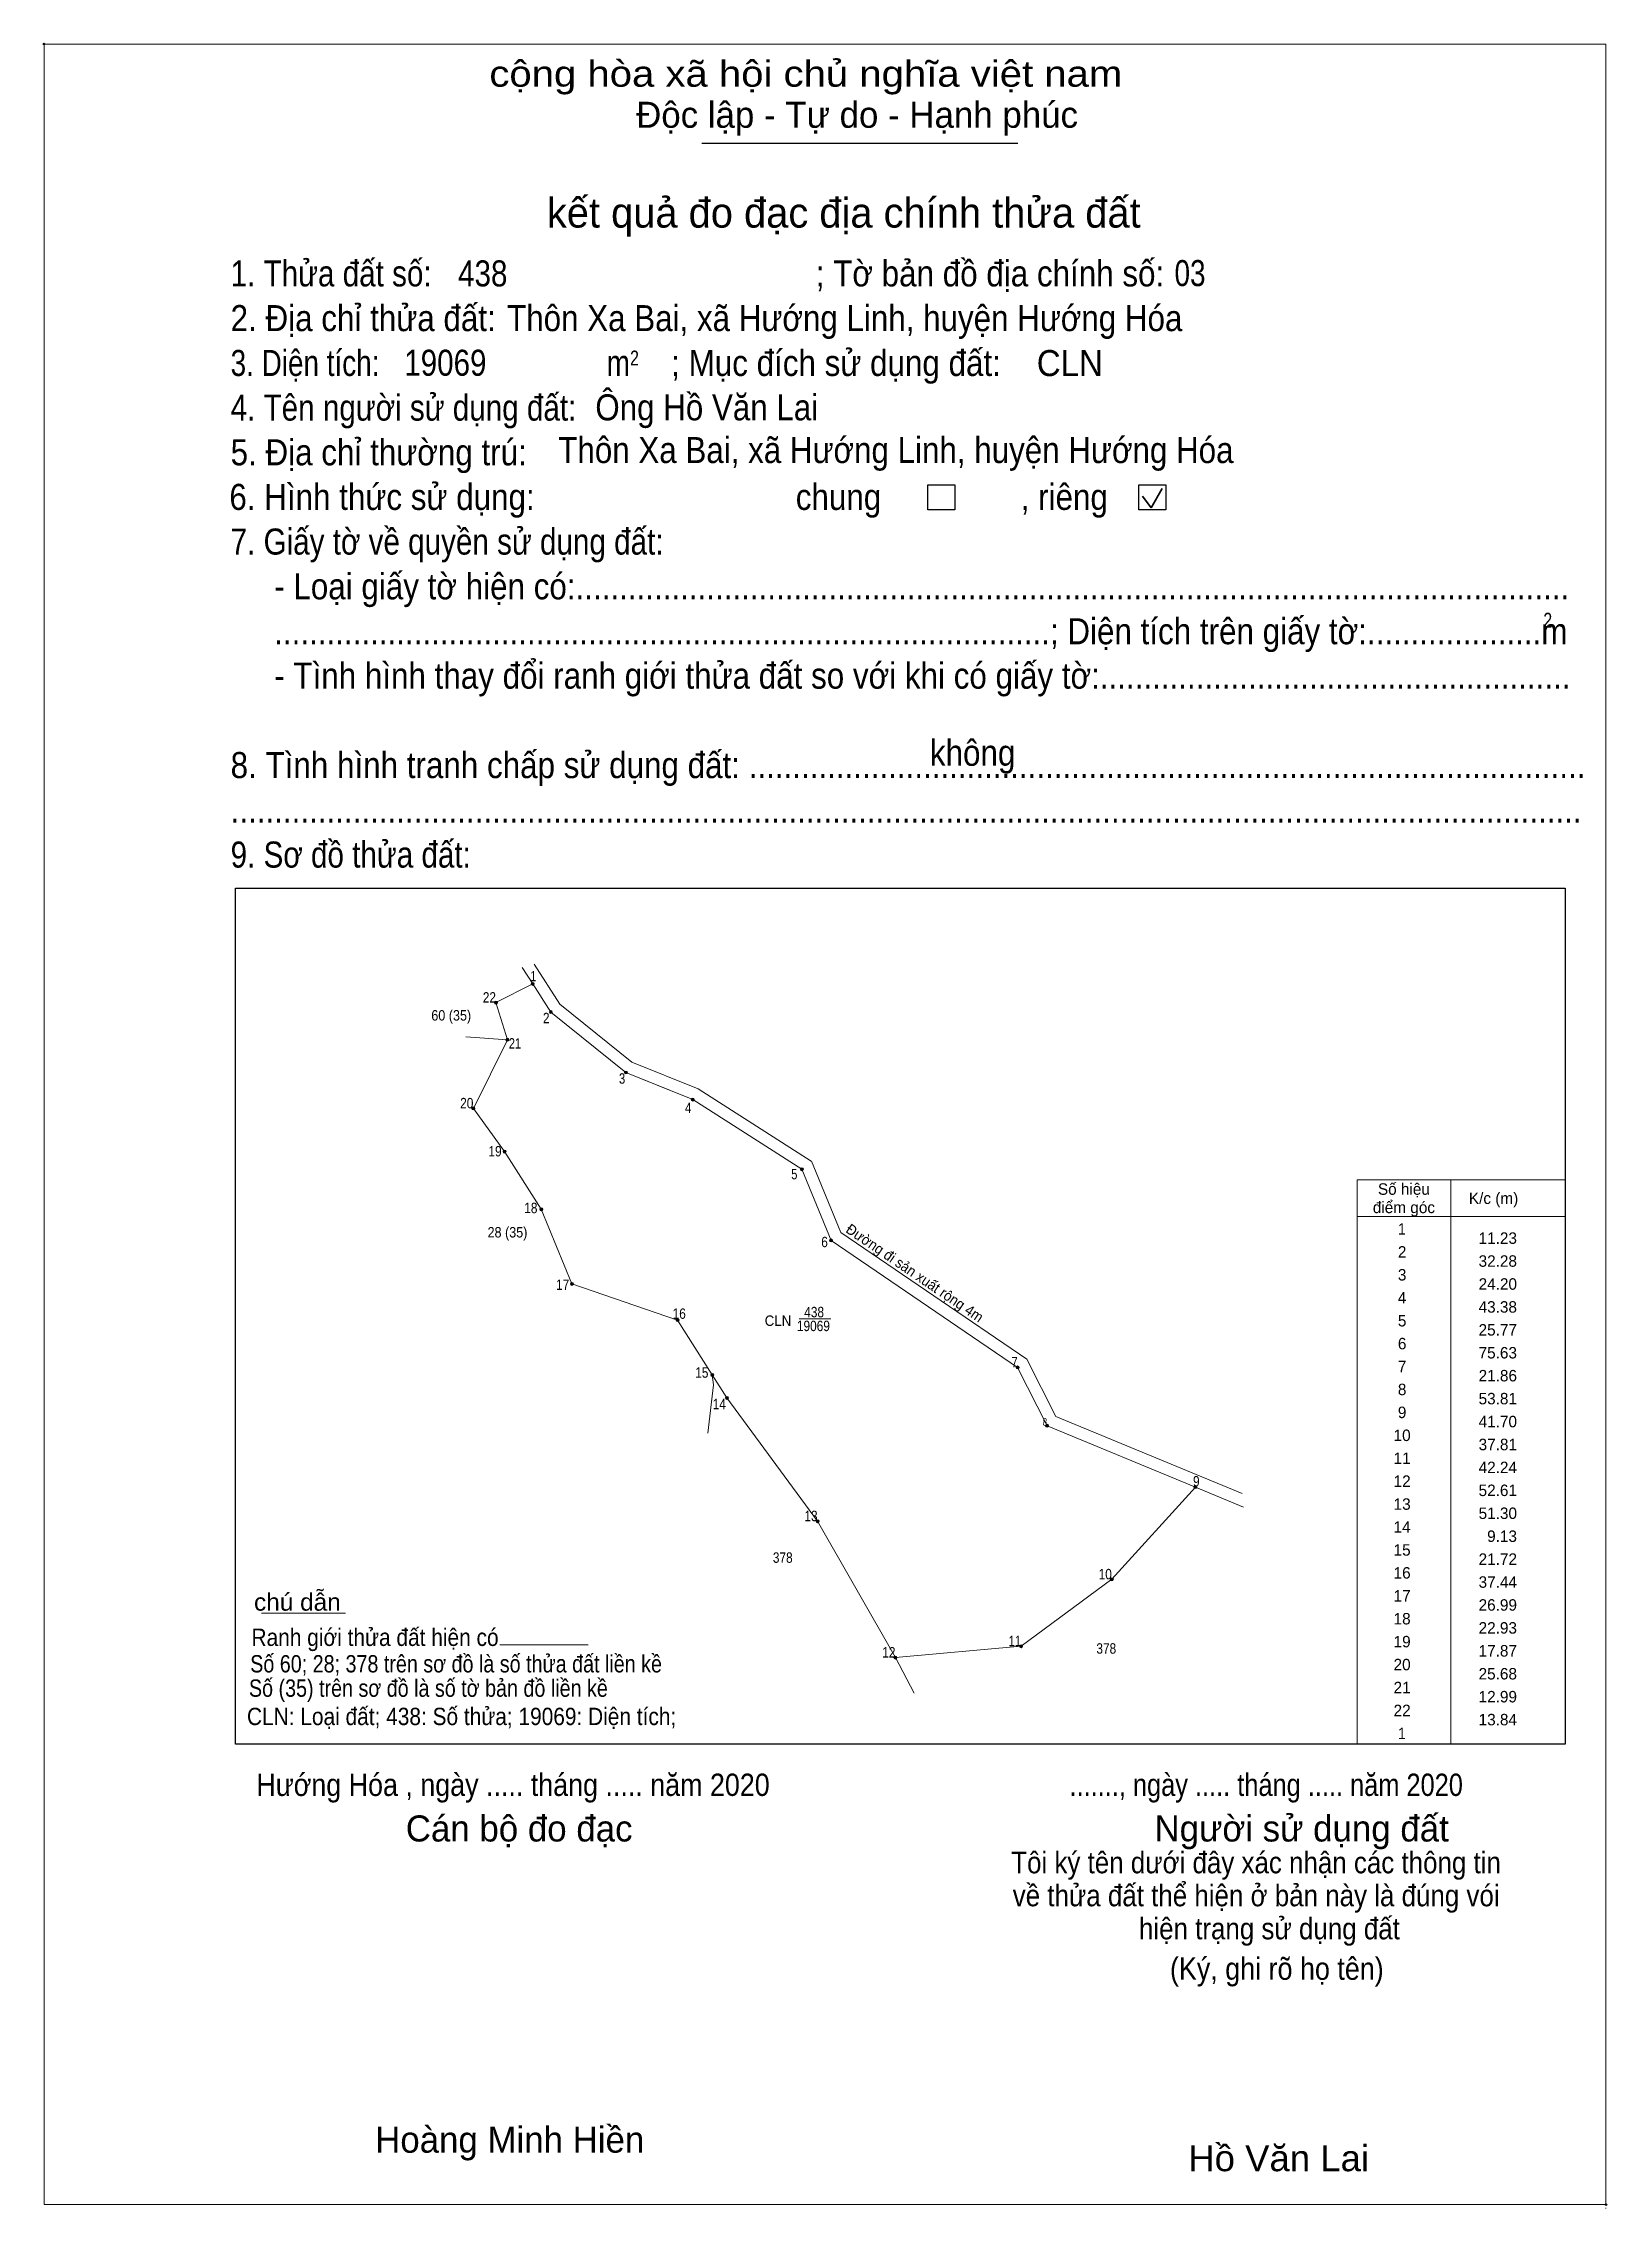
# Model space of a CAD drawing. Header units: metres. Extents: x 548392 to 549888, y 1845746 to 1846490.
# Drawn here: x 548392 to 548916, y 1845765 to 1846490 of the extents above; entities that cross this region are included whole.
import ezdxf
from ezdxf.enums import TextEntityAlignment as Align

# ---------------------------------------------------------------- set-up
doc = ezdxf.new("R2010")
doc.units = ezdxf.units.M
doc.header["$PDMODE"] = 32
doc.header["$PDSIZE"] = 0.5
for name, color, linetype, lineweight in [('1', 7, 'Continuous', 13), ('10', 7, 'Continuous', 13), ('15', 7, 'Continuous', 13), ('17', 7, 'Continuous', 13), ('2', 7, 'Continuous', 25), ('63', 7, 'Continuous', 13)]:
    doc.layers.add(name, color=color, linetype=linetype, lineweight=lineweight)
doc.layers.add('6', color=7, linetype='Continuous')

msp = doc.modelspace()

# ---------------------------------------------------------------- texts
at = {"layer": '1'}
for s, width, p in [('60 (35)', 0.9, (548528.58, 1846162.81)), ('28 (35)', 0.9, (548547.43, 1846090.13)), ('CLN', 0.95, (548638.08, 1846060.5)), ('19069', 0.85, (548649.945, 1846058.75)), ('438', 0.85, (548650.185, 1846063.39)), ('378', 0.85, (548639.675, 1845981.13)), ('378', 0.85, (548748.085, 1845950.68))]:
    msp.add_text(s, height=3.5, dxfattribs=dict(at, width=width)).set_placement(p, align=Align.CENTER)
at = {"layer": '2'}
for s, height, width, p in [('cộng hòa xã hội chủ nghĩa việt nam', 8.735, 1.15, (548541.36, 1846475.7)), ('1. Thửa đất số:', 8.735, 0.85, (548454.66, 1846408.79)), ('438', 8.72, 0.85, (548530.88, 1846408.79)), ('; Tờ bản đồ địa chính số:', 8.735, 0.9, (548650.74, 1846408.79)), ('03', 8.723, 0.8, (548770.96, 1846408.89)), ('2. Địa chỉ thửa đất:', 8.735, 0.9, (548454.66, 1846393.8)), ('Thôn Xa Bai, xã Hướng Linh, huyện Hướng Hóa', 8.724, 0.9, (548547.31, 1846393.8)), ('3. Diện tích:', 8.735, 0.8, (548454.66, 1846378.78)), ('19069', 8.72, 0.85, (548512.84, 1846378.86)), ('2', 4.991, 0.8, (548588.51, 1846382.3)), ('; Mục đích sử dụng đất:', 8.735, 0.9, (548602.3, 1846378.78)), ('CLN', 8.72, 0.95, (548724.79, 1846378.74)), ('m', 8.735, 0.8, (548580.66, 1846378.78)), ('4. Tên người sử dụng đất:', 8.735, 0.85, (548454.66, 1846363.82)), ('Ông Hồ Văn Lai', 8.72, 0.9, (548576.87, 1846363.91)), ('5. Địa chỉ thường trú:', 8.735, 0.9, (548454.66, 1846348.85)), ('Thôn Xa Bai, xã Hướng Linh, huyện Hướng Hóa', 8.724, 0.9, (548564.45, 1846349.61)), ('6. Hình thức sử dụng:', 8.735, 0.9, (548454.23, 1846333.9)), ('chung                , riêng', 8.735, 0.9, (548644.03, 1846333.9)), ('7. Giấy tờ về quyền sử dụng đất:', 8.735, 0.85, (548454.66, 1846318.93)), ('     - Loại giấy tờ hiện có:..................................................................................................................', 8.735, 0.9, (548454.66, 1846303.94)), ('     .........................................................................................; Diện tích trên giấy tờ:....................m', 8.735, 0.9, (548454.66, 1846288.89)), ('2', 4.991, 0.8, (548894.53, 1846294.45)), ('     - Tình hình thay đổi ranh giới thửa đất so với khi có giấy tờ:......................................................', 8.735, 0.9, (548454.66, 1846274.01)), ('không', 8.736, 0.9, (548688.98, 1846248.17)), ('8. Tình hình tranh chấp sử dụng đất: ................................................................................................', 8.735, 0.9, (548454.66, 1846244.04)), ('...........................................................................................................................................................', 8.735, 0.9, (548454.66, 1846229.08)), ('9. Sơ đồ thửa đất:', 8.735, 0.85, (548454.66, 1846214.06)), ('Hướng Hóa , ngày ..... tháng ..... năm 2020', 7.478, 0.9, (548463.28, 1845903.02)), ('......., ngày ..... tháng ..... năm 2020', 7.478, 0.85, (548735.76, 1845903.02)), ('(Ký, ghi rõ họ tên)', 7.488, 0.9, (548769.42, 1845841.42)), ('Hồ Văn Lai', 8.72, 1.05, (548775.55, 1845777.29))]:
    msp.add_text(s, height=height, dxfattribs=dict(at, width=width)).set_placement(p)
for s, height, p in [('Độc lập - Tự do - Hạnh phúc', 8.735, (548590.54, 1846461.94)), ('Cán bộ đo đạc', 8.736, (548513.35, 1845887.76)), ('Người sử dụng đất', 8.735, (548764.24, 1845887.76)), ('Hoàng Minh Hiền', 8.727, (548503.1, 1845783.49))]:
    msp.add_text(s, height=height, dxfattribs=at).set_placement(p)
for s, height, p in [('kết quả đo đạc địa chính thửa đất', 9.985, (548660.12, 1846428.49)), ('.', 2.496, (548915.44, 1845764.73))]:
    msp.add_text(s, height=height, dxfattribs=at).set_placement(p, align=Align.CENTER)
at = {"layer": '2', "width": 0.9}
for s, p in [('Tôi ký tên dưới đây xác nhận các thông tin', (548798.275, 1845877.1)), ('về thửa đất thể hiện ở bản này là đúng vói', (548798.31, 1845866.05)), ('hiện trạng sử dụng đất', (548802.75, 1845854.98))]:
    msp.add_text(s, height=7.217, dxfattribs=at).set_placement(p, align=Align.CENTER)
at = {"layer": '6'}
for s, height, width, p in [('chú dẫn', 5.815, 1.05, (548462.5, 1845965.09)), ('Ranh giới thửa đất hiện có ', 5.815, 0.9, (548461.65, 1845953.27)), ('Số 60; 28; 378 trên sơ đồ là số thửa đất liền kề', 5.81, 0.85, (548461.22, 1845944.4)), ('Số (35) trên sơ đồ là số tờ bản đồ liền kề', 5.81, 0.85, (548460.8, 1845936.24)), ('CLN: Loại đất; 438: Số thửa; 19069: Diện tích;', 5.81, 0.9, (548460.14, 1845926.76))]:
    msp.add_text(s, height=height, dxfattribs=dict(at, width=width)).set_placement(p)
at = {"layer": '63'}
for s, height, width, p in [(' 1', 3.5, 0.75, (548557.09, 1846175.97)), (' 22', 3.5, 0.85, (548543.58, 1846168.82)), (' 2', 3.5, 0.85, (548561.53, 1846161.9)), (' 21', 3.5, 0.8, (548552.02, 1846153.41)), (' 3', 3.5, 0.8, (548586.88, 1846141.65)), (' 20', 3.5, 0.85, (548536, 1846133.4)), (' 4', 3.5, 0.85, (548609.1, 1846131.82)), (' 19', 3.5, 0.85, (548545.48, 1846117.29)), (' 5', 3.5, 0.8, (548644.58, 1846109.63)), (' 18', 3.5, 0.85, (548557.48, 1846098.28)), (' 6', 3.5, 0.85, (548654.78, 1846086.88)), (' 17', 3.5, 0.85, (548568.15, 1846072.55)), (' 16', 3.5, 0.85, (548607.19, 1846062.87)), (' 15', 3.5, 0.85, (548614.77, 1846043.14)), (' 7', 3.5, 0.8, (548718.39, 1846046.59)), (' 14', 3.5, 0.85, (548620.62, 1846032.58)), (' 8', 2.5, 0.8, (548728.26, 1846027.08)), (' 9', 3.5, 0.85, (548779.36, 1846006.69)), (' 13', 3.5, 0.85, (548651.36, 1845995.08)), (' 10', 3.5, 0.85, (548749.95, 1845975.6)), (' 12', 3.5, 0.85, (548677.44, 1845949.39)), (' 11', 3.5, 0.8, (548719.51, 1845953.18))]:
    msp.add_text(s, height=height, dxfattribs=dict(at, width=width)).set_placement(p, align=Align.RIGHT)
for s, p in [('Số hiệu', (548847.815, 1846104.44)), ('K/c (m)', (548877.865, 1846101.36)), ('điểm góc', (548847.82, 1846098.29)), (' 2', (548846.51, 1846083.39)), (' 3', (548846.51, 1846075.71)), (' 4', (548846.5, 1846068.03)), (' 5', (548846.505, 1846060.34)), (' 6', (548846.51, 1846052.66)), (' 7', (548846.505, 1846044.98)), (' 8', (548846.505, 1846037.3)), (' 9', (548846.505, 1846029.62)), (' 10', (548846.5, 1846021.93)), (' 11', (548846.5, 1846014.25)), (' 12', (548846.51, 1846006.57)), (' 13', (548846.51, 1845998.89)), (' 14', (548846.5, 1845991.21)), (' 15', (548846.505, 1845983.53)), (' 16', (548846.51, 1845975.84)), (' 17', (548846.505, 1845968.16)), (' 18', (548846.505, 1845960.48)), (' 19', (548846.505, 1845952.8)), (' 20', (548846.5, 1845945.12)), (' 21', (548846.5, 1845937.43)), (' 22', (548846.51, 1845929.75))]:
    msp.add_text(s, height=3.841, dxfattribs=at).set_placement(p, align=Align.CENTER)
at = {"layer": '63', "width": 0.95}
msp.add_text('Đường đi sản xuất rộng 4m', height=3.5, rotation=325.762, dxfattribs=at).set_placement((548682.94, 1846076.789), align=Align.CENTER)
at = {"layer": '63', "width": 0.9}
for p in [(548846.5, 1846091.07), (548846.5, 1845922.07)]:
    msp.add_text(' 1', height=3.841, dxfattribs=at).set_placement(p, align=Align.CENTER)
at = {"layer": '63'}
for s, p in [('11.23', (548885.7, 1846088)), ('32.28', (548885.7, 1846080.32)), ('24.20', (548885.71, 1846072.63)), ('43.38', (548885.7, 1846064.95)), ('25.77', (548885.7, 1846057.27)), ('75.63', (548885.7, 1846049.59)), ('21.86', (548885.71, 1846041.91)), ('53.81', (548885.7, 1846034.23)), ('41.70', (548885.71, 1846026.54)), ('37.81', (548885.7, 1846018.86)), ('42.24', (548885.71, 1846011.18)), ('52.61', (548885.7, 1846003.5)), ('51.30', (548885.71, 1845995.82)), ('9.13', (548885.7, 1845988.13)), ('21.72', (548885.71, 1845980.45)), ('37.44', (548885.71, 1845972.77)), ('26.99', (548885.7, 1845965.09)), ('22.93', (548885.7, 1845957.41)), ('17.87', (548885.7, 1845949.73)), ('25.68', (548885.7, 1845942.04)), ('12.99', (548885.7, 1845934.36)), ('13.84', (548885.71, 1845926.68))]:
    msp.add_text(s, height=3.841, dxfattribs=at).set_placement(p, align=Align.RIGHT)

# ---------------------------------------------------------------- hatches: boundary and pattern name
at = {"layer": '63'}
for points in [[(548544.08, 1846168.82, 1), (548543.08, 1846168.82, 1)], [(548556.41, 1846175.11, 1), (548555.41, 1846175.11, 1)], [(548562.46, 1846165.65, 1), (548561.46, 1846165.65, 1)], [(548547.91, 1846156.41, 1), (548546.91, 1846156.41, 1)], [(548587.6, 1846145.41, 1), (548586.6, 1846145.41, 1)], [(548536.5, 1846133.4, 1), (548535.5, 1846133.4, 1)], [(548610.03, 1846136.33, 1), (548609.03, 1846136.33, 1)], [(548546.94, 1846118.9, 1), (548545.94, 1846118.9, 1)], [(548646.58, 1846112.97, 1), (548645.58, 1846112.97, 1)], [(548559.27, 1846099.57, 1), (548558.27, 1846099.57, 1)], [(548656.36, 1846089.13, 1), (548655.36, 1846089.13, 1)], [(548569.5, 1846074.59, 1), (548568.5, 1846074.59, 1)], [(548604.91, 1846062.44, 1), (548603.91, 1846062.44, 1)], [(548718.89, 1846046.59, 1), (548717.89, 1846046.59, 1)], [(548616.55, 1846044.1, 1), (548615.55, 1846044.1, 1)], [(548621.44, 1846036.39, 1), (548620.44, 1846036.39, 1)], [(548728.76, 1846027.08, 1), (548727.76, 1846027.08, 1)], [(548778.47, 1846006.48, 1), (548777.47, 1846006.48, 1)], [(548651.86, 1845995.08, 1), (548650.86, 1845995.08, 1)], [(548750.45, 1845975.6, 1), (548749.45, 1845975.6, 1)], [(548720.01, 1845953.18, 1), (548719.01, 1845953.18, 1)], [(548677.94, 1845949.39, 1), (548676.94, 1845949.39, 1)]]:
    msp.add_hatch(color=256, dxfattribs=at).paths.add_polyline_path(points)

# ---------------------------------------------------------------- linework, layer by layer
at = {"layer": '1'}
msp.add_line((548616.52, 1846040.72), (548616.05, 1846044.1), dxfattribs=at)
msp.add_lwpolyline([(548555.91, 1846175.11), (548561.96, 1846165.65), (548587.1, 1846145.41), (548609.53, 1846136.33), (548646.08, 1846112.97), (548655.86, 1846089.13), (548718.39, 1846046.59), (548728.26, 1846027.08), (548777.97, 1846006.48), (548749.95, 1845975.6), (548719.51, 1845953.18), (548677.44, 1845949.39), (548651.36, 1845995.08), (548620.94, 1846036.39), (548616.05, 1846044.1), (548604.41, 1846062.44), (548569, 1846074.59), (548558.77, 1846099.57), (548546.44, 1846118.9), (548536, 1846133.4), (548547.41, 1846156.41), (548543.58, 1846168.82)], close=True, dxfattribs=at)
at = {"layer": '10'}
msp.add_line((548616.52, 1846040.72), (548614.53, 1846024.61), dxfattribs=at)
at = {"layer": '15'}
for p, q in [((548552.4, 1846180.6), (548555.91, 1846175.11)), ((548609.53, 1846136.33), (548646.08, 1846112.97)), ((548611.37, 1846139.89), (548649.24, 1846115.69)), ((548646.08, 1846112.97), (548655.86, 1846089.13)), ((548649.24, 1846115.69), (548649.3, 1846115.65))]:
    msp.add_line(p, q, dxfattribs=at)
for points in [[(548556.43, 1846181.73), (548564.98, 1846168.35), (548589.14, 1846148.89), (548611.37, 1846139.89)], [(548555.91, 1846175.11), (548543.58, 1846168.82), (548547.41, 1846156.41)], [(548555.91, 1846175.11), (548561.96, 1846165.65), (548587.1, 1846145.41)], [(548536, 1846133.4), (548547.41, 1846156.41), (548533.48, 1846157.41)], [(548587.1, 1846145.41), (548602.88, 1846139.02), (548609.53, 1846136.33)], [(548536, 1846133.4), (548546.44, 1846118.9), (548558.77, 1846099.57), (548569, 1846074.59)], [(548649.3, 1846115.65), (548659.1, 1846091.77), (548721.49, 1846049.31), (548731.16, 1846030.2), (548793.58, 1846004.35)], [(548655.86, 1846089.13), (548718.39, 1846046.59), (548728.26, 1846027.08)], [(548569, 1846074.59), (548604.41, 1846062.44), (548616.05, 1846044.1)], [(548616.05, 1846044.1), (548620.94, 1846036.39), (548651.36, 1845995.08)], [(548728.26, 1846027.08), (548777.97, 1846006.48), (548794.12, 1845999.79)], [(548651.36, 1845995.08), (548677.44, 1845949.39), (548719.51, 1845953.18), (548749.95, 1845975.6), (548777.97, 1846006.48)]]:
    msp.add_lwpolyline(points, dxfattribs=at)
at = {"layer": '17'}
msp.add_line((548465.03, 1845964.27), (548493.14, 1845964.27), dxfattribs=at)
at = {"layer": '2'}
for p, q in [((548612.58, 1846456.79), (548718.42, 1846456.79)), ((548456.31, 1846207.16), (548901.89, 1846207.16)), ((548901.89, 1846207.16), (548901.89, 1845920.35))]:
    msp.add_line(p, q, dxfattribs=at)
at = {"layer": '2', "lineweight": 35}
for p, q in [((548760.2, 1846338.47), (548763.18, 1846334.6)), ((548763.18, 1846334.6), (548766.8, 1846341.09))]:
    msp.add_line(p, q, dxfattribs=at)
at = {"layer": '2', "lineweight": 13}
msp.add_lwpolyline([(548392.14, 1846489.99), (548915.52, 1846489.99), (548915.52, 1845766.08), (548392.14, 1845766.08)], close=True, dxfattribs=at)
at = {"layer": '2'}
for points in [[(548688.31, 1846342.34), (548697.3, 1846342.34), (548697.3, 1846333.96), (548688.31, 1846333.96)], [(548759.03, 1846342.34), (548768.02, 1846342.34), (548768.02, 1846333.96), (548759.03, 1846333.96)]]:
    msp.add_lwpolyline(points, close=True, dxfattribs=at)
msp.add_lwpolyline([(548901.89, 1845920.35), (548456.31, 1845920.35), (548456.31, 1846207.16)], dxfattribs=at)
for p in [(548392.14, 1846489.99), (548915.52, 1845766.08)]:
    msp.add_point(p, dxfattribs=at)
at = {"layer": '63'}
for p, q in [((548832.14, 1846109.43), (548901.89, 1846109.43)), ((548863.5, 1846109.43), (548863.5, 1845920.46)), ((548901.89, 1846109.43), (548901.89, 1845920.46)), ((548832.14, 1846097.14), (548901.89, 1846097.14)), ((548645.14, 1846062.87), (548655.75, 1846062.87)), ((548544.85, 1845953.64), (548574.47, 1845953.64)), ((548677.44, 1845949.39), (548683.7, 1845937.51))]:
    msp.add_line(p, q, dxfattribs=at)
msp.add_lwpolyline([(548901.89, 1845920.46), (548832.14, 1845920.46), (548832.14, 1846109.43)], dxfattribs=at)
for centre in [(548543.58, 1846168.82), (548555.91, 1846175.11), (548561.96, 1846165.65), (548547.41, 1846156.41), (548587.1, 1846145.41), (548536, 1846133.4), (548609.53, 1846136.33), (548546.44, 1846118.9), (548646.08, 1846112.97), (548558.77, 1846099.57), (548655.86, 1846089.13), (548569, 1846074.59), (548604.41, 1846062.44), (548718.39, 1846046.59), (548616.05, 1846044.1), (548620.94, 1846036.39), (548728.26, 1846027.08), (548777.97, 1846006.48), (548651.36, 1845995.08), (548749.95, 1845975.6), (548719.51, 1845953.18), (548677.44, 1845949.39)]:
    msp.add_circle(centre, 0.5, dxfattribs=at)

msp.set_redraw_order([(e.dxf.handle, doc.entitydb.next_handle()) for e in msp.query("TEXT MTEXT ATTDEF DIMENSION ARC_DIMENSION")])  # texts and dimensions are drawn at this point

doc.saveas('drawing.dxf')
